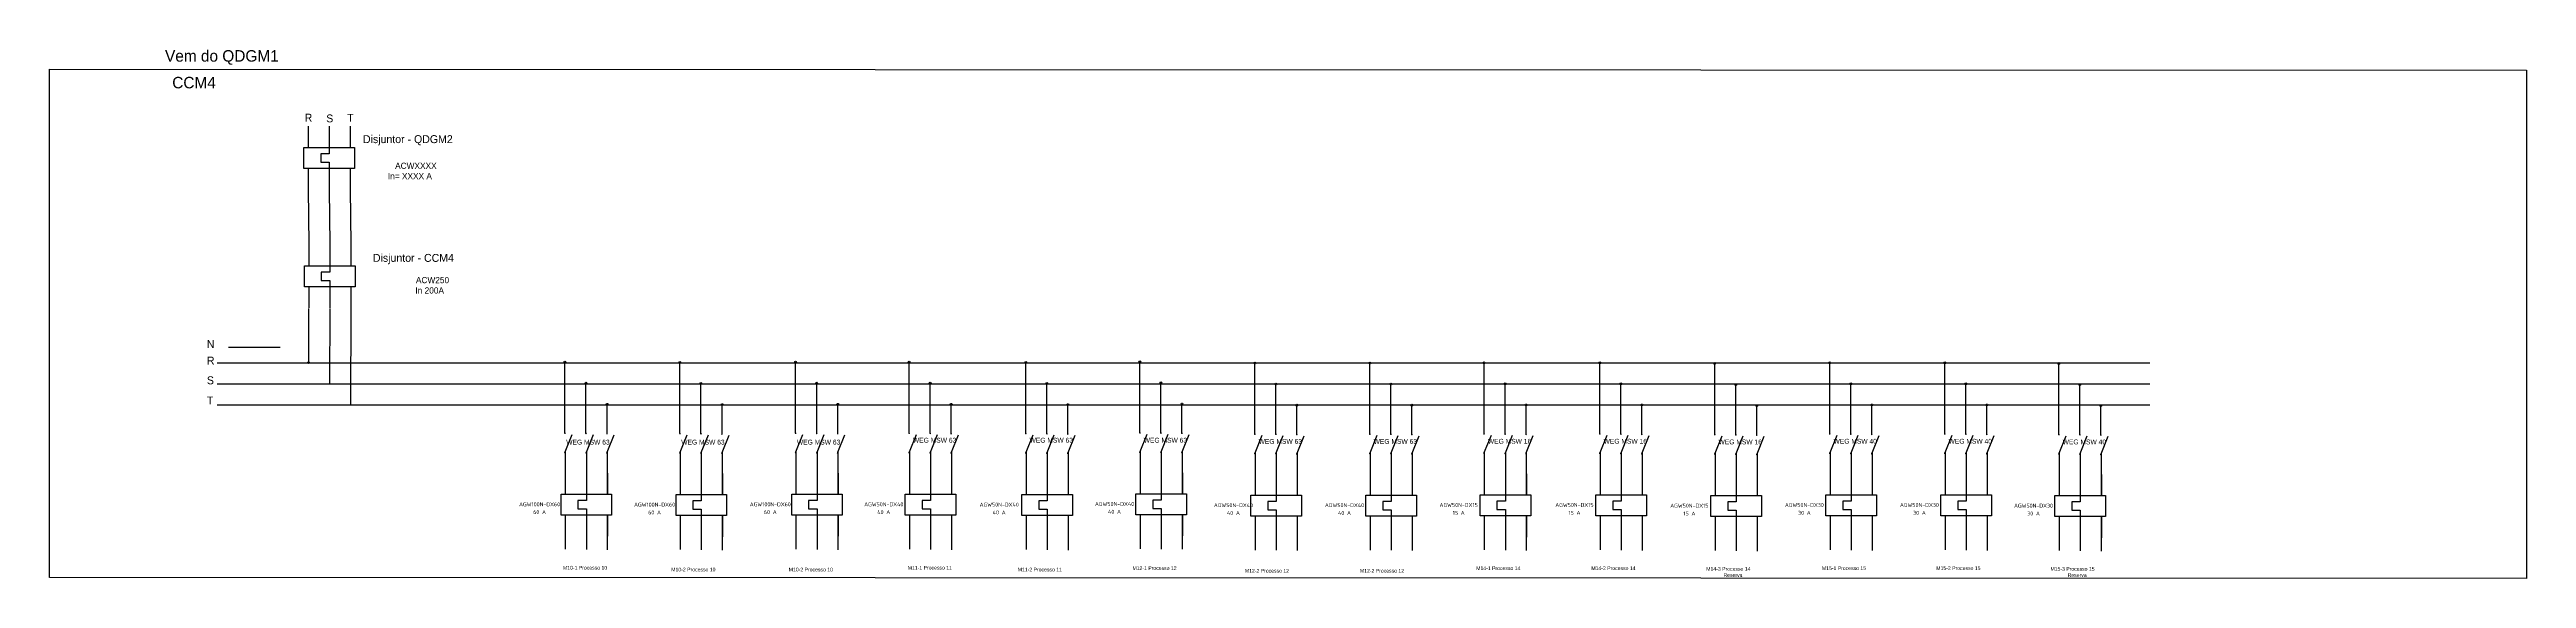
# Model space of a CAD drawing. Extents: x -533 to 641, y -96 to 322.
# Drawn here: x -503.1 to -361.2, y 42.3 to 72.6 of the extents above; entities that cross this region are included whole.
import ezdxf

# ---------------------------------------------------------------- set-up
doc = ezdxf.new("R2010")
doc.units = 0
doc.header["$MEASUREMENT"] = 0
doc.layers.add('ELET_TRIFILAR_DESENHO', color=5, linetype='Continuous', plot=False)
doc.layers.add('ELET_TRIFILAR_TEXTO', color=4, linetype='Continuous')
doc.styles.add('ARIAL', font='arial.ttf')

# ---------------------------------------------------------------- blocks, each defined once
blk = doc.blocks.new('热件触点')
at = {"ltscale": 50}
for p, q in [((-10, 30), (-10, 20)), ((0, 30), (0, 20)), ((10, 30), (10, 20)), ((-4, 17), (-4, 13)), ((0, 17), (-4, 17)), ((-4, 13), (0, 13)), ((0, 20), (0, 17)), ((0, 13), (0, 10)), ((-10, 10), (-10, 0)), ((0, 10), (0, 0)), ((10, 10), (10, 0))]:
    blk.add_line(p, q, dxfattribs=at)
blk.add_lwpolyline([(-12, 20), (12, 20), (12, 10), (-12, 10)], close=True)

msp = doc.modelspace()

# ---------------------------------------------------------------- hatches: boundary and pattern name
at = {"layer": 'ELET_TRIFILAR_DESENHO', "ltscale": 50}
for points in [[(-488.224, 54.661, 1), (-488.328, 54.661, 1)], [(-473.529, 54.693, 1), (-473.633, 54.693, 1)], [(-466.941, 54.673, 1), (-467.044, 54.673, 1)], [(-460.312, 54.693, 1), (-460.415, 54.693, 1)], [(-453.81, 54.693, 1), (-453.914, 54.693, 1)], [(-447.126, 54.673, 1), (-447.229, 54.673, 1)], [(-440.588, 54.713, 1), (-440.691, 54.713, 1)], [(-434.004, 54.641, 1), (-434.107, 54.641, 1)], [(-427.413, 54.641, 1), (-427.517, 54.641, 1)], [(-420.871, 54.653, 1), (-420.974, 54.653, 1)], [(-414.238, 54.653, 1), (-414.341, 54.653, 1)], [(-407.653, 54.613, 1), (-407.756, 54.613, 1)], [(-401.064, 54.653, 1), (-401.167, 54.653, 1)], [(-394.473, 54.653, 1), (-394.576, 54.653, 1)], [(-387.935, 54.613, 1), (-388.038, 54.613, 1)], [(-472.323, 53.486, 1), (-472.426, 53.486, 1)], [(-465.734, 53.466, 1), (-465.838, 53.466, 1)], [(-459.105, 53.486, 1), (-459.208, 53.486, 1)], [(-452.604, 53.486, 1), (-452.707, 53.486, 1)], [(-445.919, 53.466, 1), (-446.022, 53.466, 1)], [(-439.381, 53.506, 1), (-439.484, 53.506, 1)], [(-432.797, 53.435, 1), (-432.901, 53.435, 1)], [(-426.207, 53.435, 1), (-426.31, 53.435, 1)], [(-419.664, 53.446, 1), (-419.767, 53.446, 1)], [(-413.031, 53.446, 1), (-413.135, 53.446, 1)], [(-406.446, 53.407, 1), (-406.549, 53.407, 1)], [(-399.857, 53.446, 1), (-399.961, 53.446, 1)], [(-393.266, 53.446, 1), (-393.37, 53.446, 1)], [(-386.728, 53.407, 1), (-386.832, 53.407, 1)], [(-471.116, 52.279, 1), (-471.219, 52.279, 1)], [(-464.528, 52.26, 1), (-464.631, 52.26, 1)], [(-457.898, 52.279, 1), (-458.002, 52.279, 1)], [(-451.397, 52.279, 1), (-451.5, 52.279, 1)], [(-444.712, 52.26, 1), (-444.816, 52.26, 1)], [(-438.174, 52.299, 1), (-438.278, 52.299, 1)], [(-431.591, 52.228, 1), (-431.694, 52.228, 1)], [(-425, 52.228, 1), (-425.103, 52.228, 1)], [(-418.457, 52.24, 1), (-418.561, 52.24, 1)], [(-411.825, 52.24, 1), (-411.928, 52.24, 1)], [(-405.239, 52.2, 1), (-405.343, 52.2, 1)], [(-398.651, 52.24, 1), (-398.754, 52.24, 1)], [(-392.06, 52.24, 1), (-392.163, 52.24, 1)], [(-385.522, 52.2, 1), (-385.625, 52.2, 1)]]:
    msp.add_hatch(color=256, dxfattribs=at).paths.add_polyline_path(points)
at = {"layer": 'ELET_TRIFILAR_DESENHO', "linetype": 'Continuous', "transparency": 33554687}
h = msp.add_hatch(color=256, dxfattribs=at)
h.dxf.hatch_style = 1
h.paths.add_polyline_path([(-473.581, 49.457, 1), (-473.581, 49.555, 1)])
h.paths.add_polyline_path([(-473.578, 50.569, 1), (-473.578, 50.666, 1)])
h = msp.add_hatch(color=256, dxfattribs=at)
h.dxf.hatch_style = 1
h.paths.add_polyline_path([(-472.372, 49.448, 1), (-472.372, 49.545, 1)])
h.paths.add_polyline_path([(-472.37, 50.559, 1), (-472.37, 50.656, 1)])
h = msp.add_hatch(color=256, dxfattribs=at)
h.dxf.hatch_style = 1
h.paths.add_polyline_path([(-471.175, 49.432, 1), (-471.175, 49.53, 1)])
h.paths.add_polyline_path([(-471.172, 50.544, 1), (-471.172, 50.641, 1)])
h = msp.add_hatch(color=256, dxfattribs=at)
h.dxf.hatch_style = 1
h.paths.add_polyline_path([(-466.992, 49.438, 1), (-466.992, 49.535, 1)])
h.paths.add_polyline_path([(-466.99, 50.549, 1), (-466.99, 50.646, 1)])
h = msp.add_hatch(color=256, dxfattribs=at)
h.dxf.hatch_style = 1
h.paths.add_polyline_path([(-465.784, 49.428, 1), (-465.784, 49.525, 1)])
h.paths.add_polyline_path([(-465.782, 50.539, 1), (-465.782, 50.636, 1)])
h = msp.add_hatch(color=256, dxfattribs=at)
h.dxf.hatch_style = 1
h.paths.add_polyline_path([(-464.586, 49.413, 1), (-464.586, 49.51, 1)])
h.paths.add_polyline_path([(-464.584, 50.524, 1), (-464.584, 50.621, 1)])
h = msp.add_hatch(color=256, dxfattribs=at)
h.dxf.hatch_style = 1
h.paths.add_polyline_path([(-460.363, 49.457, 1), (-460.363, 49.555, 1)])
h.paths.add_polyline_path([(-460.361, 50.569, 1), (-460.361, 50.666, 1)])
h = msp.add_hatch(color=256, dxfattribs=at)
h.dxf.hatch_style = 1
h.paths.add_polyline_path([(-459.155, 49.448, 1), (-459.155, 49.545, 1)])
h.paths.add_polyline_path([(-459.152, 50.559, 1), (-459.152, 50.656, 1)])
h = msp.add_hatch(color=256, dxfattribs=at)
h.dxf.hatch_style = 1
h.paths.add_polyline_path([(-457.957, 49.432, 1), (-457.957, 49.53, 1)])
h.paths.add_polyline_path([(-457.955, 50.544, 1), (-457.955, 50.641, 1)])
h = msp.add_hatch(color=256, dxfattribs=at)
h.dxf.hatch_style = 1
h.paths.add_polyline_path([(-453.861, 49.457, 1), (-453.861, 49.555, 1)])
h.paths.add_polyline_path([(-453.859, 50.569, 1), (-453.859, 50.666, 1)])
h = msp.add_hatch(color=256, dxfattribs=at)
h.dxf.hatch_style = 1
h.paths.add_polyline_path([(-452.653, 49.448, 1), (-452.653, 49.545, 1)])
h.paths.add_polyline_path([(-452.651, 50.559, 1), (-452.651, 50.656, 1)])
h = msp.add_hatch(color=256, dxfattribs=at)
h.dxf.hatch_style = 1
h.paths.add_polyline_path([(-451.455, 49.432, 1), (-451.455, 49.53, 1)])
h.paths.add_polyline_path([(-451.453, 50.544, 1), (-451.453, 50.641, 1)])
h = msp.add_hatch(color=256, dxfattribs=at)
h.dxf.hatch_style = 1
h.paths.add_polyline_path([(-447.177, 49.438, 1), (-447.177, 49.535, 1)])
h.paths.add_polyline_path([(-447.175, 50.549, 1), (-447.175, 50.646, 1)])
h = msp.add_hatch(color=256, dxfattribs=at)
h.dxf.hatch_style = 1
h.paths.add_polyline_path([(-445.969, 49.428, 1), (-445.969, 49.525, 1)])
h.paths.add_polyline_path([(-445.966, 50.539, 1), (-445.966, 50.636, 1)])
h = msp.add_hatch(color=256, dxfattribs=at)
h.dxf.hatch_style = 1
h.paths.add_polyline_path([(-444.771, 49.413, 1), (-444.771, 49.51, 1)])
h.paths.add_polyline_path([(-444.769, 50.524, 1), (-444.769, 50.621, 1)])
h = msp.add_hatch(color=256, dxfattribs=at)
h.dxf.hatch_style = 1
h.paths.add_polyline_path([(-440.639, 49.477, 1), (-440.639, 49.574, 1)])
h.paths.add_polyline_path([(-440.636, 50.588, 1), (-440.636, 50.686, 1)])
h = msp.add_hatch(color=256, dxfattribs=at)
h.dxf.hatch_style = 1
h.paths.add_polyline_path([(-439.431, 49.468, 1), (-439.431, 49.565, 1)])
h.paths.add_polyline_path([(-439.428, 50.579, 1), (-439.428, 50.676, 1)])
h = msp.add_hatch(color=256, dxfattribs=at)
h.dxf.hatch_style = 1
h.paths.add_polyline_path([(-438.233, 49.452, 1), (-438.233, 49.55, 1)])
h.paths.add_polyline_path([(-438.231, 50.564, 1), (-438.231, 50.661, 1)])
h = msp.add_hatch(color=256, dxfattribs=at)
h.dxf.hatch_style = 1
h.paths.add_polyline_path([(-434.055, 49.406, 1), (-434.055, 49.503, 1)])
h.paths.add_polyline_path([(-434.053, 50.517, 1), (-434.053, 50.614, 1)])
h = msp.add_hatch(color=256, dxfattribs=at)
h.dxf.hatch_style = 1
h.paths.add_polyline_path([(-432.847, 49.397, 1), (-432.847, 49.494, 1)])
h.paths.add_polyline_path([(-432.845, 50.508, 1), (-432.845, 50.605, 1)])
h = msp.add_hatch(color=256, dxfattribs=at)
h.dxf.hatch_style = 1
h.paths.add_polyline_path([(-431.649, 49.381, 1), (-431.649, 49.478, 1)])
h.paths.add_polyline_path([(-431.647, 50.492, 1), (-431.647, 50.589, 1)])
h = msp.add_hatch(color=256, dxfattribs=at)
h.dxf.hatch_style = 1
h.paths.add_polyline_path([(-427.465, 49.406, 1), (-427.465, 49.503, 1)])
h.paths.add_polyline_path([(-427.462, 50.517, 1), (-427.462, 50.614, 1)])
h = msp.add_hatch(color=256, dxfattribs=at)
h.dxf.hatch_style = 1
h.paths.add_polyline_path([(-426.256, 49.397, 1), (-426.256, 49.494, 1)])
h.paths.add_polyline_path([(-426.254, 50.508, 1), (-426.254, 50.605, 1)])
h = msp.add_hatch(color=256, dxfattribs=at)
h.dxf.hatch_style = 1
h.paths.add_polyline_path([(-425.059, 49.381, 1), (-425.059, 49.478, 1)])
h.paths.add_polyline_path([(-425.056, 50.492, 1), (-425.056, 50.589, 1)])
h = msp.add_hatch(color=256, dxfattribs=at)
h.dxf.hatch_style = 1
h.paths.add_polyline_path([(-420.922, 49.418, 1), (-420.922, 49.515, 1)])
h.paths.add_polyline_path([(-420.919, 50.529, 1), (-420.919, 50.626, 1)])
h = msp.add_hatch(color=256, dxfattribs=at)
h.dxf.hatch_style = 1
h.paths.add_polyline_path([(-419.714, 49.408, 1), (-419.714, 49.505, 1)])
h.paths.add_polyline_path([(-419.711, 50.519, 1), (-419.711, 50.617, 1)])
h = msp.add_hatch(color=256, dxfattribs=at)
h.dxf.hatch_style = 1
h.paths.add_polyline_path([(-418.516, 49.393, 1), (-418.516, 49.49, 1)])
h.paths.add_polyline_path([(-418.513, 50.504, 1), (-418.513, 50.601, 1)])
h = msp.add_hatch(color=256, dxfattribs=at)
h.dxf.hatch_style = 1
h.paths.add_polyline_path([(-414.289, 49.418, 1), (-414.289, 49.515, 1)])
h.paths.add_polyline_path([(-414.287, 50.529, 1), (-414.287, 50.626, 1)])
h = msp.add_hatch(color=256, dxfattribs=at)
h.dxf.hatch_style = 1
h.paths.add_polyline_path([(-413.081, 49.408, 1), (-413.081, 49.505, 1)])
h.paths.add_polyline_path([(-413.079, 50.519, 1), (-413.079, 50.617, 1)])
h = msp.add_hatch(color=256, dxfattribs=at)
h.dxf.hatch_style = 1
h.paths.add_polyline_path([(-411.883, 49.393, 1), (-411.883, 49.49, 1)])
h.paths.add_polyline_path([(-411.881, 50.504, 1), (-411.881, 50.601, 1)])
h = msp.add_hatch(color=256, dxfattribs=at)
h.dxf.hatch_style = 1
h.paths.add_polyline_path([(-407.704, 49.378, 1), (-407.704, 49.475, 1)])
h.paths.add_polyline_path([(-407.702, 50.489, 1), (-407.702, 50.586, 1)])
h = msp.add_hatch(color=256, dxfattribs=at)
h.dxf.hatch_style = 1
h.paths.add_polyline_path([(-406.496, 49.368, 1), (-406.496, 49.466, 1)])
h.paths.add_polyline_path([(-406.493, 50.48, 1), (-406.493, 50.577, 1)])
h = msp.add_hatch(color=256, dxfattribs=at)
h.dxf.hatch_style = 1
h.paths.add_polyline_path([(-405.298, 49.353, 1), (-405.298, 49.45, 1)])
h.paths.add_polyline_path([(-405.296, 50.464, 1), (-405.296, 50.561, 1)])
h = msp.add_hatch(color=256, dxfattribs=at)
h.dxf.hatch_style = 1
h.paths.add_polyline_path([(-401.115, 49.418, 1), (-401.115, 49.515, 1)])
h.paths.add_polyline_path([(-401.113, 50.529, 1), (-401.113, 50.626, 1)])
h = msp.add_hatch(color=256, dxfattribs=at)
h.dxf.hatch_style = 1
h.paths.add_polyline_path([(-399.907, 49.408, 1), (-399.907, 49.505, 1)])
h.paths.add_polyline_path([(-399.905, 50.519, 1), (-399.905, 50.617, 1)])
h = msp.add_hatch(color=256, dxfattribs=at)
h.dxf.hatch_style = 1
h.paths.add_polyline_path([(-398.709, 49.393, 1), (-398.709, 49.49, 1)])
h.paths.add_polyline_path([(-398.707, 50.504, 1), (-398.707, 50.601, 1)])
h = msp.add_hatch(color=256, dxfattribs=at)
h.dxf.hatch_style = 1
h.paths.add_polyline_path([(-394.524, 49.418, 1), (-394.524, 49.515, 1)])
h.paths.add_polyline_path([(-394.522, 50.529, 1), (-394.522, 50.626, 1)])
h = msp.add_hatch(color=256, dxfattribs=at)
h.dxf.hatch_style = 1
h.paths.add_polyline_path([(-393.316, 49.408, 1), (-393.316, 49.505, 1)])
h.paths.add_polyline_path([(-393.314, 50.519, 1), (-393.314, 50.617, 1)])
h = msp.add_hatch(color=256, dxfattribs=at)
h.dxf.hatch_style = 1
h.paths.add_polyline_path([(-392.118, 49.393, 1), (-392.118, 49.49, 1)])
h.paths.add_polyline_path([(-392.116, 50.504, 1), (-392.116, 50.601, 1)])
h = msp.add_hatch(color=256, dxfattribs=at)
h.dxf.hatch_style = 1
h.paths.add_polyline_path([(-387.986, 49.378, 1), (-387.986, 49.475, 1)])
h.paths.add_polyline_path([(-387.984, 50.489, 1), (-387.984, 50.586, 1)])
h = msp.add_hatch(color=256, dxfattribs=at)
h.dxf.hatch_style = 1
h.paths.add_polyline_path([(-386.778, 49.368, 1), (-386.778, 49.466, 1)])
h.paths.add_polyline_path([(-386.776, 50.48, 1), (-386.776, 50.577, 1)])
h = msp.add_hatch(color=256, dxfattribs=at)
h.dxf.hatch_style = 1
h.paths.add_polyline_path([(-385.58, 49.353, 1), (-385.58, 49.45, 1)])
h.paths.add_polyline_path([(-385.578, 50.464, 1), (-385.578, 50.561, 1)])

# ---------------------------------------------------------------- linework, layer by layer
at = {"layer": 'ELET_TRIFILAR_DESENHO', "linetype": 'Continuous'}
for p, q in [((-488.292, 64.613), (-488.263, 61.425)), ((-487.085, 64.593), (-487.056, 61.425)), ((-485.879, 64.613), (-485.849, 61.425)), ((-473.563, 49.551), (-473.161, 50.551)), ((-472.354, 49.542), (-471.953, 50.541)), ((-471.157, 49.526), (-470.755, 50.526)), ((-466.974, 49.531), (-466.573, 50.531)), ((-465.766, 49.522), (-465.364, 50.522)), ((-464.568, 49.506), (-464.167, 50.506)), ((-460.345, 49.551), (-459.943, 50.551)), ((-459.137, 49.542), (-458.735, 50.541)), ((-457.939, 49.526), (-457.537, 50.526)), ((-453.843, 49.551), (-453.442, 50.551)), ((-452.635, 49.542), (-452.234, 50.541)), ((-451.437, 49.526), (-451.036, 50.526)), ((-447.159, 49.531), (-446.757, 50.531)), ((-445.951, 49.522), (-445.549, 50.522)), ((-444.753, 49.506), (-444.351, 50.506)), ((-440.621, 49.571), (-440.219, 50.571)), ((-439.413, 49.562), (-439.011, 50.561)), ((-438.215, 49.546), (-437.813, 50.546)), ((-434.037, 49.499), (-433.636, 50.499)), ((-432.829, 49.49), (-432.427, 50.49)), ((-431.631, 49.475), (-431.23, 50.474)), ((-427.446, 49.499), (-427.045, 50.499)), ((-426.238, 49.49), (-425.837, 50.49)), ((-425.041, 49.475), (-424.639, 50.474)), ((-420.904, 49.511), (-420.502, 50.511)), ((-419.695, 49.502), (-419.294, 50.502)), ((-418.498, 49.486), (-418.096, 50.486)), ((-414.271, 49.511), (-413.87, 50.511)), ((-413.063, 49.502), (-412.661, 50.502)), ((-411.865, 49.486), (-411.464, 50.486)), ((-407.686, 49.471), (-407.284, 50.471)), ((-406.478, 49.462), (-406.076, 50.462)), ((-405.28, 49.446), (-404.878, 50.446)), ((-401.097, 49.511), (-400.695, 50.511)), ((-399.889, 49.502), (-399.487, 50.502)), ((-398.691, 49.486), (-398.29, 50.486)), ((-394.506, 49.511), (-394.105, 50.511)), ((-393.298, 49.502), (-392.896, 50.502)), ((-392.1, 49.486), (-391.699, 50.486)), ((-387.968, 49.471), (-387.567, 50.471)), ((-386.76, 49.462), (-386.358, 50.462)), ((-385.562, 49.446), (-385.161, 50.446))]:
    msp.add_line(p, q, dxfattribs=at)
at = {"layer": 'ELET_TRIFILAR_DESENHO'}
for p, q in [((-488.265, 57.764), (-488.276, 54.661)), ((-487.057, 57.764), (-487.069, 53.454)), ((-485.849, 57.813), (-485.862, 52.248)), ((-473.581, 50.619), (-473.581, 54.693)), ((-466.993, 50.599), (-466.993, 54.673)), ((-460.363, 50.619), (-460.363, 54.693)), ((-453.862, 50.619), (-453.862, 54.693)), ((-447.177, 50.599), (-447.177, 54.673)), ((-440.639, 50.639), (-440.639, 54.713)), ((-434.056, 50.568), (-434.056, 54.641)), ((-427.465, 50.568), (-427.465, 54.641)), ((-420.922, 50.58), (-420.922, 54.653)), ((-414.29, 50.58), (-414.29, 54.653)), ((-407.705, 50.54), (-407.705, 54.613)), ((-401.116, 50.58), (-401.116, 54.653)), ((-394.525, 50.58), (-394.525, 54.653)), ((-387.987, 50.54), (-387.987, 54.613)), ((-472.374, 50.606), (-472.374, 53.486)), ((-465.786, 50.586), (-465.786, 53.466)), ((-459.157, 50.606), (-459.157, 53.486)), ((-452.655, 50.606), (-452.655, 53.486)), ((-445.971, 50.586), (-445.971, 53.466)), ((-439.433, 50.626), (-439.433, 53.506)), ((-432.849, 50.554), (-432.849, 53.435)), ((-426.258, 50.554), (-426.258, 53.435)), ((-419.716, 50.566), (-419.716, 53.446)), ((-413.083, 50.566), (-413.083, 53.446)), ((-406.498, 50.526), (-406.498, 53.407)), ((-399.909, 50.566), (-399.909, 53.446)), ((-393.318, 50.566), (-393.318, 53.446)), ((-386.78, 50.526), (-386.78, 53.407)), ((-472.374, 50.606), (-472.374, 52.279)), ((-471.168, 50.588), (-471.168, 52.279)), ((-465.786, 50.586), (-465.786, 52.26)), ((-464.579, 50.568), (-464.579, 52.26)), ((-459.157, 50.606), (-459.157, 52.279)), ((-457.95, 50.588), (-457.95, 52.279)), ((-452.655, 50.606), (-452.655, 52.279)), ((-451.449, 50.588), (-451.449, 52.279)), ((-445.971, 50.586), (-445.971, 52.26)), ((-444.764, 50.568), (-444.764, 52.26)), ((-439.433, 50.626), (-439.433, 52.299)), ((-438.226, 50.608), (-438.226, 52.299)), ((-432.849, 50.554), (-432.849, 52.228)), ((-431.642, 50.537), (-431.642, 52.228)), ((-426.258, 50.554), (-426.258, 52.228)), ((-425.052, 50.537), (-425.052, 52.228)), ((-419.716, 50.566), (-419.716, 52.24)), ((-418.509, 50.549), (-418.509, 52.24)), ((-413.083, 50.566), (-413.083, 52.24)), ((-411.876, 50.549), (-411.876, 52.24)), ((-406.498, 50.526), (-406.498, 52.2)), ((-405.291, 50.509), (-405.291, 52.2)), ((-399.909, 50.566), (-399.909, 52.24)), ((-398.702, 50.549), (-398.702, 52.24)), ((-393.318, 50.566), (-393.318, 52.24)), ((-392.111, 50.549), (-392.111, 52.24)), ((-386.78, 50.526), (-386.78, 52.2)), ((-385.573, 50.509), (-385.573, 52.2)), ((-473.563, 49.551), (-473.563, 47.128)), ((-472.354, 49.542), (-472.354, 47.128)), ((-471.157, 49.526), (-471.157, 47.128)), ((-466.974, 49.531), (-466.974, 47.108)), ((-465.766, 49.522), (-465.766, 47.108)), ((-464.568, 49.506), (-464.568, 47.108)), ((-460.345, 49.551), (-460.345, 47.128)), ((-459.137, 49.542), (-459.137, 47.128)), ((-457.939, 49.526), (-457.939, 47.128)), ((-453.843, 49.551), (-453.843, 47.128)), ((-452.635, 49.542), (-452.635, 47.128)), ((-451.437, 49.526), (-451.437, 47.128)), ((-447.159, 49.531), (-447.159, 47.108)), ((-445.951, 49.522), (-445.951, 47.108)), ((-444.753, 49.506), (-444.753, 47.108)), ((-440.621, 49.571), (-440.621, 47.147)), ((-439.413, 49.562), (-439.413, 47.147)), ((-438.215, 49.546), (-438.215, 47.147)), ((-434.037, 49.499), (-434.037, 47.076)), ((-432.829, 49.49), (-432.829, 47.076)), ((-431.631, 49.475), (-431.631, 47.076)), ((-427.446, 49.499), (-427.446, 47.076)), ((-426.238, 49.49), (-426.238, 47.076)), ((-425.041, 49.475), (-425.041, 47.076)), ((-420.904, 49.511), (-420.904, 47.088)), ((-419.695, 49.502), (-419.695, 47.088)), ((-418.498, 49.486), (-418.498, 47.088)), ((-414.271, 49.511), (-414.271, 47.088)), ((-413.063, 49.502), (-413.063, 47.088)), ((-411.865, 49.486), (-411.865, 47.088)), ((-407.686, 49.471), (-407.686, 47.048)), ((-406.478, 49.462), (-406.478, 47.048)), ((-405.28, 49.446), (-405.28, 47.048)), ((-401.097, 49.511), (-401.097, 47.088)), ((-399.889, 49.502), (-399.889, 47.088)), ((-398.691, 49.486), (-398.691, 47.088)), ((-394.506, 49.511), (-394.506, 47.088)), ((-393.298, 49.502), (-393.298, 47.088)), ((-392.1, 49.486), (-392.1, 47.088)), ((-387.968, 49.471), (-387.968, 47.048)), ((-386.76, 49.462), (-386.76, 47.048)), ((-385.562, 49.446), (-385.562, 47.048)), ((-473.563, 45.919), (-473.563, 43.971)), ((-472.354, 45.919), (-472.354, 43.961)), ((-471.157, 45.919), (-471.157, 43.946)), ((-466.974, 45.9), (-466.974, 43.951)), ((-465.766, 45.9), (-465.766, 43.941)), ((-464.568, 45.9), (-464.568, 43.926)), ((-460.345, 45.919), (-460.345, 43.971)), ((-459.137, 45.919), (-459.137, 43.961)), ((-457.939, 45.919), (-457.939, 43.946)), ((-453.843, 45.919), (-453.843, 43.971)), ((-452.635, 45.919), (-452.635, 43.961)), ((-451.437, 45.919), (-451.437, 43.946)), ((-447.159, 45.9), (-447.159, 43.951)), ((-445.951, 45.9), (-445.951, 43.941)), ((-444.753, 45.9), (-444.753, 43.926)), ((-440.621, 45.939), (-440.621, 43.991)), ((-439.413, 45.939), (-439.413, 43.981)), ((-438.215, 45.939), (-438.215, 43.966)), ((-434.037, 45.868), (-434.037, 43.919)), ((-432.829, 45.868), (-432.829, 43.91)), ((-431.631, 45.868), (-431.631, 43.894)), ((-427.446, 45.868), (-427.446, 43.919)), ((-426.238, 45.868), (-426.238, 43.91)), ((-425.041, 45.868), (-425.041, 43.894)), ((-420.904, 45.88), (-420.904, 43.931)), ((-419.695, 45.88), (-419.695, 43.921)), ((-418.498, 45.88), (-418.498, 43.906)), ((-414.271, 45.88), (-414.271, 43.931)), ((-413.063, 45.88), (-413.063, 43.921)), ((-411.865, 45.88), (-411.865, 43.906)), ((-407.686, 45.84), (-407.686, 43.891)), ((-406.478, 45.84), (-406.478, 43.882)), ((-405.28, 45.84), (-405.28, 43.866)), ((-401.097, 45.88), (-401.097, 43.931)), ((-399.889, 45.88), (-399.889, 43.921)), ((-398.691, 45.88), (-398.691, 43.906)), ((-394.506, 45.88), (-394.506, 43.931)), ((-393.298, 45.88), (-393.298, 43.921)), ((-392.1, 45.88), (-392.1, 43.906)), ((-387.968, 45.84), (-387.968, 43.891)), ((-386.76, 45.84), (-386.76, 43.882)), ((-385.562, 45.84), (-385.562, 43.866))]:
    msp.add_line(p, q, dxfattribs=at)
at = {"layer": 'ELET_TRIFILAR_DESENHO', "ltscale": 50}
for p, q in [((-492.86, 55.558), (-489.887, 55.558)), ((-493.515, 54.661), (-382.777, 54.661)), ((-493.515, 53.454), (-382.777, 53.454)), ((-493.515, 52.248), (-382.777, 52.248))]:
    msp.add_line(p, q, dxfattribs=at)
at = {"layer": 'ELET_TRIFILAR_DESENHO'}
msp.add_lwpolyline([(-503.11, 71.476), (-361.194, 71.42), (-361.194, 42.296), (-503.11, 42.352)], close=True, dxfattribs=at)
at = {"layer": 'ELET_TRIFILAR_DESENHO', "ltscale": 50}
for centre in [(-488.276, 54.661), (-473.581, 54.693), (-466.993, 54.673), (-460.363, 54.693), (-453.862, 54.693), (-447.177, 54.673), (-440.639, 54.713), (-434.056, 54.641), (-427.465, 54.641), (-420.922, 54.653), (-414.29, 54.653), (-407.705, 54.613), (-401.116, 54.653), (-394.525, 54.653), (-387.987, 54.613), (-472.374, 53.486), (-465.786, 53.466), (-459.157, 53.486), (-452.655, 53.486), (-445.971, 53.466), (-439.433, 53.506), (-432.849, 53.435), (-426.258, 53.435), (-419.716, 53.446), (-413.083, 53.446), (-406.498, 53.407), (-399.909, 53.446), (-393.318, 53.446), (-386.78, 53.407), (-471.168, 52.279), (-464.579, 52.26), (-457.95, 52.279), (-451.449, 52.279), (-444.764, 52.26), (-438.226, 52.299), (-431.642, 52.228), (-425.052, 52.228), (-418.509, 52.24), (-411.876, 52.24), (-405.291, 52.2), (-398.702, 52.24), (-392.111, 52.24), (-385.573, 52.2)]:
    msp.add_circle(centre, 0.0517, dxfattribs=at)

# ---------------------------------------------------------------- block references
for p, xscale, yscale, zscale in [((-487.085, 64.586), 0.120669512136104, 0.120669512136104, 0.120669512136104), ((-487.056, 57.805), 0.120669512136104, 0.120669512136104, 0.120669512136104), ((-487.056, 57.805), 0.120669512136104, 0.120669512136104, 0.120669512136104), ((-487.056, 57.805), 0.120669512136104, 0.120669512136104, 0.120669512136104), ((-472.354, 44.711), 0.1208090291641441, 0.1208090291641441, 0.1208090291641441), ((-465.766, 44.691), 0.1208090291641441, 0.1208090291641441, 0.1208090291641441), ((-459.137, 44.711), 0.1208090291641441, 0.1208090291641441, 0.1208090291641441), ((-452.635, 44.711), 0.1208090291641441, 0.1208090291641441, 0.1208090291641441), ((-445.951, 44.691), 0.1208090291641441, 0.1208090291641441, 0.1208090291641441), ((-439.413, 44.731), 0.1208090291641441, 0.1208090291641441, 0.1208090291641441), ((-432.829, 44.66), 0.1208090291641441, 0.1208090291641441, 0.1208090291641441), ((-426.238, 44.66), 0.1208090291641441, 0.1208090291641441, 0.1208090291641441), ((-419.696, 44.672), 0.1208090291641441, 0.1208090291641441, 0.1208090291641441), ((-413.063, 44.672), 0.1208090291641441, 0.1208090291641441, 0.1208090291641441), ((-406.478, 44.632), 0.1208090291641441, 0.1208090291641441, 0.1208090291641441), ((-399.889, 44.672), 0.1208090291641441, 0.1208090291641441, 0.1208090291641441), ((-393.298, 44.672), 0.1208090291641441, 0.1208090291641441, 0.1208090291641441), ((-386.76, 44.632), 0.1208090291641441, 0.1208090291641441, 0.1208090291641441)]:
    msp.add_blockref('热件触点', p, dxfattribs=dict(at, xscale=xscale, yscale=yscale, zscale=zscale))

# ---------------------------------------------------------------- texts
for s, p in [('R', (-488.493, 68.474)), ('S', (-487.255, 68.434)), ('T', (-486.058, 68.464)), ('N', (-494.1, 55.508)), ('R', (-494.094, 54.552)), ('T', (-494.094, 52.27)), ('S', (-494.094, 53.425))]:
    msp.add_text(s, height=0.453, dxfattribs=at).set_placement(p)
at = {"layer": 'ELET_TRIFILAR_TEXTO', "ltscale": 50}
for s, p in [('Disjuntor - QDGM2', (-485.153, 67.245)), ('Disjuntor - CCM4', (-484.581, 60.441))]:
    msp.add_text(s, height=0.45251, dxfattribs=at).set_placement(p)
at = {"layer": 'ELET_TRIFILAR_TEXTO', "attachment_point": 1}
for s, insert, char_height in [('Vem do QDGM1', (-496.492, 72.572), 0.65883), ('\\pi-1.61969;M10-1 Processo 10', (-472.072, 43.017), 0.21126), ('\\pi-1.6549;M10-2 Processo 10', (-465.831, 42.912), 0.21126), ('\\pi-1.6549;M10-2 Processo 10', (-459.102, 42.912), 0.21126), ('\\pi-1.58448;M11-1 Processo 11', (-452.353, 43.017), 0.21126), ('\\pi-1.61969;M11-2 Processo 11', (-446.016, 42.912), 0.21126), ('\\pi-1.6549;M12-1 Processo 12', (-439.41, 42.995), 0.21126), ('\\pi-1.69011;M12-2 Processo 12', (-432.931, 42.844), 0.21126), ('\\pi-1.69011;M12-2 Processo 12', (-426.34, 42.844), 0.21126), ('\\pi-1.6549;M14-1 Processo 14', (-419.713, 42.989), 0.21126), ('\\pi-1.69011;M14-2 Processo 14', (-413.081, 42.989), 0.21126), ('\\pi-1.69011;M14-3 Processo 14\\P\\pi-0.70421;Reserva', (-406.496, 42.949), 0.21126), ('\\pi-1.6549;M15-1 Processo 15', (-399.907, 42.989), 0.21126), ('\\pi-1.69011;M15-2 Processo 15', (-393.316, 42.989), 0.21126), ('\\pi-1.69011;M15-3 Processo 15\\P\\pi-0.70421;Reserva', (-386.778, 42.949), 0.21126)]:
    msp.add_mtext(s, dxfattribs=dict(at, insert=insert, char_height=char_height))
for s, insert, char_height, width in [('CCM4', (-496.079, 71.041), 0.6588, 0.3708), ('\\pi0.43763;{\\H0.48889x;ACWXXXX \\P\\pi0.02256;In= XXXX A \\H2.04545x; }', (-483.748, 66.122), 0.7277, 3.36563), ('\\pi0.41114;{\\H0.48889x;ACW250 \\P\\pi0.38149;In 200A\\H2.04545x;\\C7; }', (-482.53, 59.573), 0.7277, 2.89759), ('WEG MSW 63', (-473.505, 50.247), 0.2769, 3.22382), ('WEG MSW 63', (-466.917, 50.247), 0.2769, 3.22382), ('WEG MSW 63', (-460.288, 50.247), 0.2769, 3.22382), ('WEG MSW 63', (-453.643, 50.357), 0.2769, 3.22382), ('WEG MSW 63', (-446.958, 50.357), 0.2769, 3.22382), ('WEG MSW 63', (-440.42, 50.357), 0.2769, 3.22382), ('WEG MSW 63', (-433.836, 50.286), 0.2769, 3.22382), ('WEG MSW 63', (-427.246, 50.286), 0.2769, 3.22382), ('WEG MSW 16', (-420.703, 50.297), 0.2769, 3.22382), ('WEG MSW 16', (-414.07, 50.297), 0.2769, 3.22382), ('WEG MSW 16', (-407.485, 50.258), 0.2769, 3.22382), ('WEG MSW 40', (-400.896, 50.297), 0.2769, 3.22382), ('WEG MSW 40', (-394.305, 50.297), 0.2769, 3.22382), ('WEG MSW 40', (-387.767, 50.258), 0.2769, 3.22382)]:
    msp.add_mtext(s, dxfattribs=dict(at, insert=insert, char_height=char_height, width=width))
at = {"layer": 'ELET_TRIFILAR_TEXTO', "char_height": 0.224, "width": 4.06752, "attachment_point": 8, "line_spacing_factor": 0.6, "style": 'ARIAL'}
for s, insert in [('{\\Fisocp2|c0;AGW100N-DX60\\P\\P60 A}', (-475.031, 45.986)), ('{\\Fisocp2|c0;AGW100N-DX60\\P\\P60 A}', (-468.443, 45.966)), ('{\\Fisocp2|c0;AGW100N-DX60\\P\\P60 A}', (-461.814, 45.986)), ('{\\Fisocp2|c0;AGW50N-DX40\\P\\P40 A}', (-455.312, 45.986)), ('{\\Fisocp2|c0;AGW50N-DX40\\P\\P40 A}', (-448.698, 45.966)), ('{\\Fisocp2|c0;AGW50N-DX40\\P\\P40 A}', (-442.09, 46.006)), ('{\\Fisocp2|c0;AGW50N-DX40\\P\\P40 A}', (-435.28, 45.935)), ('{\\Fisocp2|c0;AGW50N-DX40\\P\\P40 A}', (-428.915, 45.935)), ('{\\Fisocp2|c0;AGW50N-DX15\\P\\P15 A}', (-422.373, 45.947)), ('{\\Fisocp2|c0;AGW50N-DX15\\P\\P15 A}', (-415.74, 45.947)), ('{\\Fisocp2|c0;AGW50N-DX15\\P\\P15 A}', (-409.155, 45.907)), ('{\\Fisocp2|c0;AGW50N-DX30\\P\\P30 A}', (-402.566, 45.947)), ('{\\Fisocp2|c0;AGW50N-DX30\\P\\P30 A}', (-395.975, 45.947)), ('{\\Fisocp2|c0;AGW50N-DX30\\P\\P30 A}', (-389.437, 45.907))]:
    msp.add_mtext(s, dxfattribs=dict(at, insert=insert))

doc.saveas('drawing.dxf')
